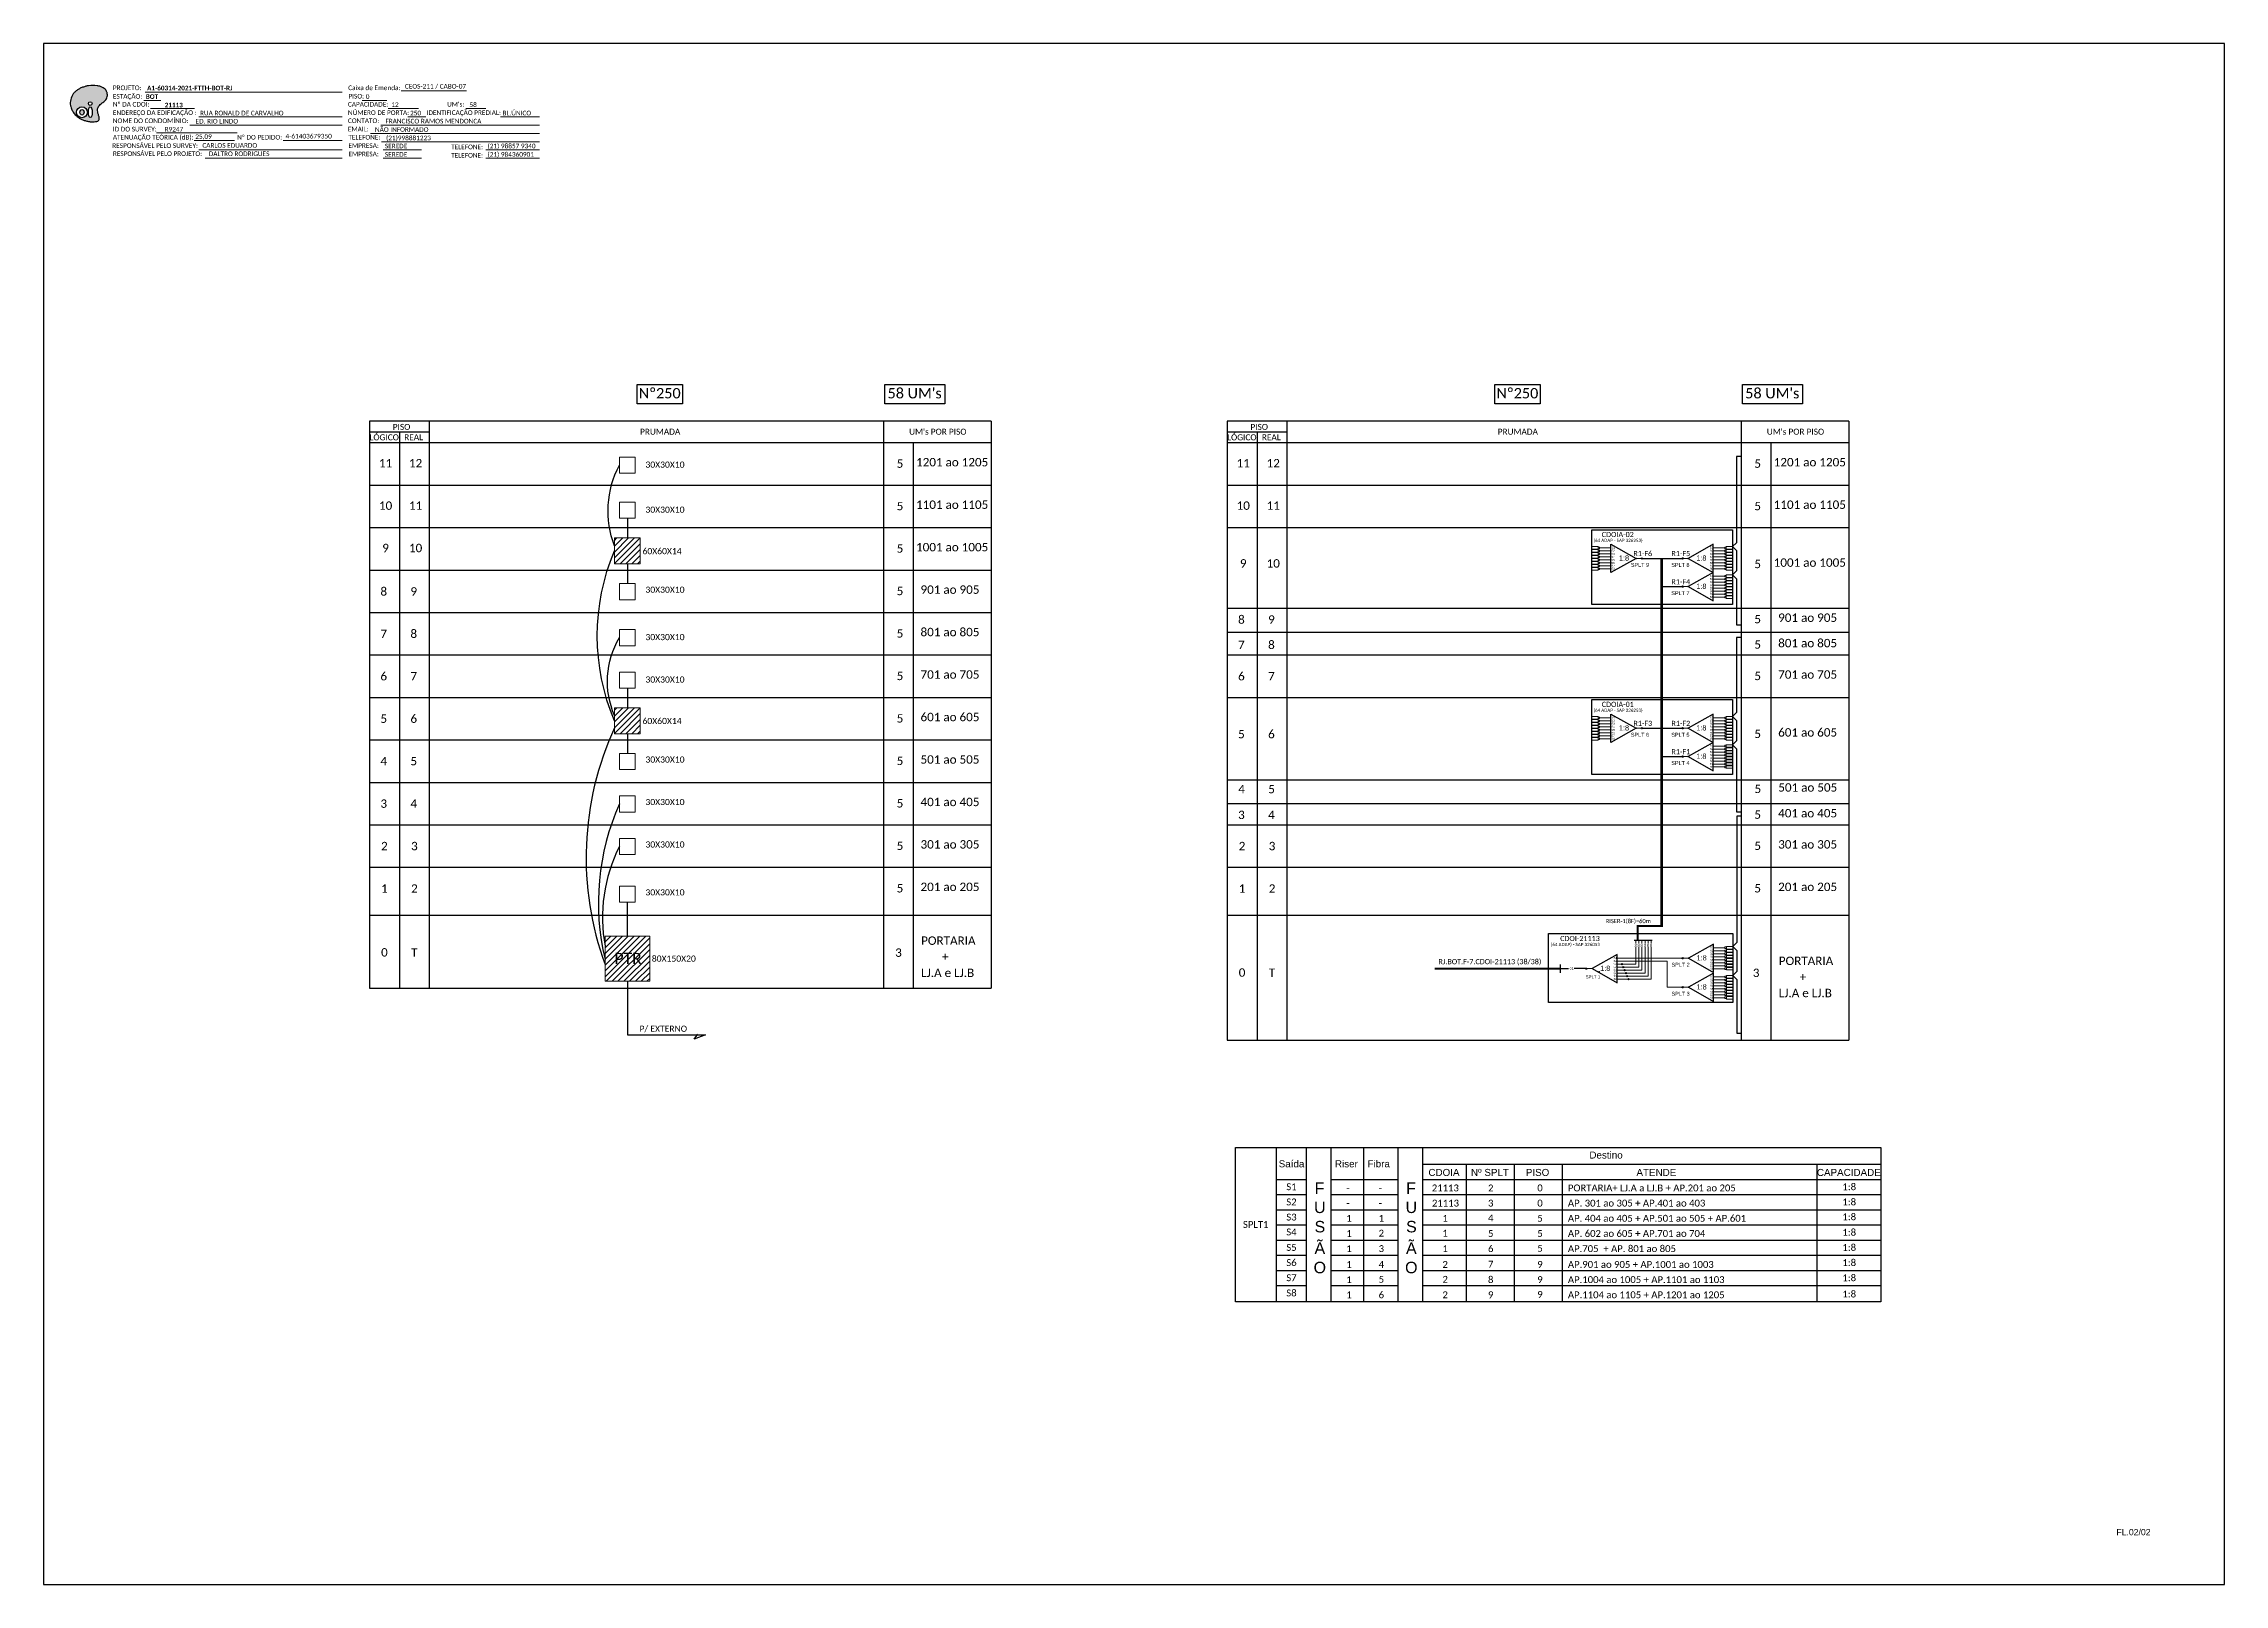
# Model space of a CAD drawing. Header units: metres. Extents: x -1286 to 1713, y -500 to 94.
# Drawn here: x -382 to 459, y -500 to 94 of the extents above; entities that cross this region are included whole.
import ezdxf
from ezdxf.enums import TextEntityAlignment as Align

# ---------------------------------------------------------------- set-up
doc = ezdxf.new("R2010")
doc.units = ezdxf.units.M
doc.styles.add('ARIAL', font='arial.ttf')
doc.styles.add('WMF-Calibri0', font='CALIBRI.TTF')
doc.styles.add('WMF-Calibri1', font='CALIBRIB.TTF')

# ---------------------------------------------------------------- blocks, each defined once
blk = doc.blocks.new('SPLITTER_')
blk.add_point((0, 0))
at = {"style": 'ARIAL', "flags": 4}
blk.add_attdef('SPLT', (0, -3.26), '', height=1.5, dxfattribs=at)
blk = doc.blocks.new('SPLT_1-8_SC-APC')
at = {"color": 1, "lineweight": 0}
blk.add_lwpolyline([(-17.04, -7.55), (-19.26, -7.55)], dxfattribs=at)
at = {"color": 1}
blk.add_lwpolyline([(-7.37, -2.1), (-17.04, -7.55), (-7.37, -13), (-7.37, -2.1)], dxfattribs=at)
at = {"color": 3, "lineweight": 0}
for points in [[(-2.99, -3.51), (-7.37, -3.51)], [(-7.37, -4.66), (-2.99, -4.66)], [(-7.37, -5.82), (-2.99, -5.82)], [(-7.37, -6.97), (-2.99, -6.97)], [(-7.37, -8.12), (-2.99, -8.12)], [(-2.41, -3.02), (-2.41, -4)], [(-2.41, -3.02), (0, -3.02)], [(-2.41, -4), (0, -4)], [(-2.41, -4.17), (-2.41, -5.16)], [(-2.41, -4.17), (0, -4.17)], [(-2.41, -5.16), (0, -5.16)], [(-2.41, -5.32), (-2.41, -6.31)], [(-2.41, -5.32), (0, -5.32)], [(-2.41, -6.31), (0, -6.31)], [(-2.41, -6.48), (-2.41, -7.46)], [(-2.41, -6.48), (0, -6.48)], [(-2.41, -7.46), (0, -7.46)], [(-2.41, -7.63), (-2.41, -8.62)], [(-2.41, -7.63), (0, -7.63)], [(-7.37, -9.28), (-2.99, -9.28)], [(-7.37, -10.43), (-2.99, -10.43)], [(-7.37, -11.58), (-2.99, -11.58)], [(-2.41, -8.62), (0, -8.62)], [(-2.41, -8.78), (-2.41, -9.77)], [(-2.41, -8.78), (0, -8.78)], [(-2.41, -9.77), (0, -9.77)], [(-2.41, -9.94), (-2.41, -10.92)], [(-2.41, -9.94), (0, -9.94)], [(-2.41, -10.92), (0, -10.92)], [(-2.41, -11.09), (-2.41, -12.08)], [(-2.41, -11.09), (0, -11.09)], [(-2.41, -12.08), (0, -12.08)]]:
    blk.add_lwpolyline(points, dxfattribs=at)
for points in [[(-2.99, -3.22), (-2.41, -3.22), (-2.41, -3.8), (-2.99, -3.8)], [(-2.99, -4.38), (-2.41, -4.38), (-2.41, -4.95), (-2.99, -4.95)], [(-2.99, -5.53), (-2.41, -5.53), (-2.41, -6.1), (-2.99, -6.1)], [(-2.99, -6.68), (-2.41, -6.68), (-2.41, -7.26), (-2.99, -7.26)], [(-2.99, -7.84), (-2.41, -7.84), (-2.41, -8.41), (-2.99, -8.41)], [(-2.99, -8.99), (-2.41, -8.99), (-2.41, -9.56), (-2.99, -9.56)], [(-2.99, -10.14), (-2.41, -10.14), (-2.41, -10.72), (-2.99, -10.72)], [(-2.99, -11.3), (-2.41, -11.3), (-2.41, -11.87), (-2.99, -11.87)]]:
    blk.add_lwpolyline(points, close=True, dxfattribs=at)
at = {"color": 1, "style": 'ARIAL'}
for s, height, p in [('1:8', 2, (-13.91, -8.4)), ('S1', 0.75, (-8.74, -3.78)), ('S2', 0.75, (-8.74, -4.97)), ('S3', 0.75, (-8.74, -6.18)), ('S4', 0.75, (-8.74, -7.36)), ('S5', 0.75, (-8.74, -8.57)), ('S6', 0.75, (-8.74, -9.69)), ('S7', 0.75, (-8.74, -10.78)), ('S8', 0.75, (-8.74, -11.9))]:
    blk.add_text(s, height=height, dxfattribs=at).set_placement(p)
blk = doc.blocks.new('OI')
h = blk.add_hatch(color=40)
edge = h.paths.add_edge_path()
edge.add_spline(control_points=[(4.35, -0.67), (3.92, -0.99), (3.26, -1.5), (2.81, -2.59), (2.9, -3.5), (3.06, -4.27), (3.31, -4.85), (3.37, -5.39), (3.4, -5.88), (3.2, -6.4), (2.54, -6.61), (1.65, -6.63), (0.55, -6.67), (-0.56, -6.42), (-1.61, -6.14), (-2.77, -5.61), (-3.92, -4.77), (-4.89, -3.7), (-5.34, -2.65), (-5.6, -1.94), (-5.85, -0.96), (-5.71, 0.47), (-5.1, 2.02), (-4.14, 3.02), (-3.3, 3.61), (-2.37, 4.16), (-1.36, 4.44), (-0.56, 4.7), (0.79, 4.85), (2.24, 4.97), (3.79, 4.57), (4.67, 4.21), (5.44, 3.65), (5.76, 2.99), (6.03, 2.21), (6.01, 1.46), (5.72, 0.64), (5.31, 0.08), (4.88, -0.38), (4.51, -0.55), (4.35, -0.67)], knot_values=[0, 0, 0, 0, 1.60434, 2.417191, 3.427595, 4.282808, 4.776746, 5.304182, 5.888771, 6.258406, 6.858137, 7.79129, 8.986195, 10.124242, 11.187857, 12.242908, 13.953784, 15.414161, 16.515391, 17.349188, 17.675853, 19.552021, 21.515531, 22.568638, 23.63245, 24.621084, 25.782718, 26.745347, 27.142653, 29.870543, 31.004649, 31.921532, 32.709589, 33.801391, 34.042471, 35.192333, 35.971461, 36.628871, 37.254359, 37.836911, 37.836911, 37.836911, 37.836911], degree=3, periodic=0)
h.paths.add_polyline_path([(1.13, -0.87, -1), (-0.04, -0.87, -1)], flags=16)
edge = h.paths.add_edge_path(flags=16)
edge.add_ellipse((0.56, -3.59), major_axis=(-0.02, 1.71), ratio=0.361305, start_angle=0, end_angle=360)
h.paths.add_polyline_path([(-0.36, -3.62, -1), (-3.8, -3.62, -1)], flags=16)
edge = h.paths.add_edge_path(flags=0)
edge.add_ellipse((-2.08, -3.62), major_axis=(0, 0.885), ratio=0.758294, start_angle=0, end_angle=360)
at = {"color": 40}
for centre, radius in [((-2.08, -3.62), 1.72), ((0.54, -0.87), 0.587)]:
    blk.add_circle(centre, radius, dxfattribs=at)
blk.add_ellipse((-2.08, -3.62), major_axis=(0, 0.885), ratio=0.758294, start_param=-3.141592653589792, end_param=3.141592653589792, dxfattribs=at)
blk.add_ellipse((0.56, -3.59), major_axis=(-0.02, 1.71), ratio=0.361305, dxfattribs=at)
at = {"color": 40, "start_tangent": (-0.800898, -0.598801), "end_tangent": (-0.800898, -0.598801)}
blk.add_spline([(4.35, -0.67), (3.2, -1.78), (2.9, -2.54), (2.92, -3.55), (3.12, -4.38), (3.28, -4.85), (3.37, -5.37), (3.35, -5.95), (3.2, -6.29), (2.66, -6.55), (1.73, -6.63), (0.54, -6.62), (-0.58, -6.41), (-1.6, -6.11), (-2.56, -5.67), (-3.95, -4.67), (-4.89, -3.56), (-5.37, -2.56), (-5.64, -1.78), (-5.72, -1.46), (-5.63, 0.42), (-4.84, 2.22), (-4.13, 2.99), (-3.27, 3.62), (-2.4, 4.09), (-1.3, 4.47), (-0.37, 4.72), (0.02, 4.77), (2.75, 4.8), (3.85, 4.53), (4.69, 4.16), (5.31, 3.68), (5.85, 2.73), (5.93, 2.5), (5.94, 1.35), (5.67, 0.62), (5.29, 0.08), (4.84, -0.36), (4.35, -0.67)], degree=3, dxfattribs=at)
blk = doc.blocks.new('SPLT_1-8_SC-APC_ESQ')
at = {"color": 3, "lineweight": 0}
for points in [[(2.41, -3.02), (0, -3.02)], [(2.41, -4), (0, -4)], [(2.41, -4.17), (0, -4.17)], [(2.41, -5.16), (0, -5.16)], [(2.41, -5.32), (0, -5.32)], [(2.41, -6.31), (0, -6.31)], [(2.41, -6.48), (0, -6.48)], [(2.41, -7.46), (0, -7.46)], [(2.41, -7.63), (0, -7.63)], [(2.41, -3.02), (2.41, -4)], [(2.41, -4.17), (2.41, -5.16)], [(2.41, -5.32), (2.41, -6.31)], [(2.41, -6.48), (2.41, -7.46)], [(2.41, -7.63), (2.41, -8.62)], [(2.99, -3.51), (7.37, -3.51)], [(7.37, -4.66), (2.99, -4.66)], [(7.37, -5.82), (2.99, -5.82)], [(7.37, -6.97), (2.99, -6.97)], [(7.37, -8.12), (2.99, -8.12)], [(2.41, -8.62), (0, -8.62)], [(2.41, -8.78), (0, -8.78)], [(2.41, -9.77), (0, -9.77)], [(2.41, -9.94), (0, -9.94)], [(2.41, -10.92), (0, -10.92)], [(2.41, -11.09), (0, -11.09)], [(2.41, -12.08), (0, -12.08)], [(2.41, -8.78), (2.41, -9.77)], [(2.41, -9.94), (2.41, -10.92)], [(2.41, -11.09), (2.41, -12.08)], [(7.37, -9.28), (2.99, -9.28)], [(7.37, -10.43), (2.99, -10.43)], [(7.37, -11.58), (2.99, -11.58)]]:
    blk.add_lwpolyline(points, dxfattribs=at)
for points in [[(2.99, -3.22), (2.41, -3.22), (2.41, -3.8), (2.99, -3.8)], [(2.99, -4.38), (2.41, -4.38), (2.41, -4.95), (2.99, -4.95)], [(2.99, -5.53), (2.41, -5.53), (2.41, -6.1), (2.99, -6.1)], [(2.99, -6.68), (2.41, -6.68), (2.41, -7.26), (2.99, -7.26)], [(2.99, -7.84), (2.41, -7.84), (2.41, -8.41), (2.99, -8.41)], [(2.99, -8.99), (2.41, -8.99), (2.41, -9.56), (2.99, -9.56)], [(2.99, -10.14), (2.41, -10.14), (2.41, -10.72), (2.99, -10.72)], [(2.99, -11.3), (2.41, -11.3), (2.41, -11.87), (2.99, -11.87)]]:
    blk.add_lwpolyline(points, close=True, dxfattribs=at)
at = {"color": 1}
blk.add_lwpolyline([(7.37, -2.1), (17.04, -7.55), (7.37, -13), (7.37, -2.1)], dxfattribs=at)
at = {"color": 1, "lineweight": 0}
blk.add_lwpolyline([(17.04, -7.55), (19.26, -7.55)], dxfattribs=at)
at = {"color": 1, "style": 'ARIAL'}
for s, height, p in [('S5', 0.75, (7.55, -8.57)), ('S3', 0.75, (7.55, -6.18)), ('S4', 0.75, (7.55, -7.36)), ('S2', 0.75, (7.56, -4.97)), ('S1', 0.75, (7.7, -3.78)), ('1:8', 2, (10.45, -8.4)), ('S6', 0.75, (7.55, -9.69)), ('S7', 0.75, (7.55, -10.78)), ('S8', 0.75, (7.55, -11.9))]:
    blk.add_text(s, height=height, dxfattribs=at).set_placement(p)

msp = doc.modelspace()

# ---------------------------------------------------------------- hatches: boundary and pattern name
h = msp.add_hatch()
h.set_pattern_fill('LINE', color=1, scale=0.5, angle=45)
h.set_pattern_definition([(45, (-5713.7511, 3171.1452), (-1.122532, 1.122532), [])])
h.paths.add_polyline_path([(-161.35, -106.4), (-151.45, -106.4), (-151.45, -96.36), (-161.35, -96.36)])
h = msp.add_hatch(color=3)
h.dxf.hatch_style = 1
edge = h.paths.add_edge_path()
edge.add_arc((234.82, -104.26), 0.256, 0, 360)
h = msp.add_hatch(color=3)
h.dxf.hatch_style = 1
edge = h.paths.add_edge_path()
edge.add_arc((250.53, -104.26), 0.256, 0, 360)
h = msp.add_hatch(color=3)
h.dxf.hatch_style = 1
edge = h.paths.add_edge_path()
edge.add_arc((250.53, -115.16), 0.256, 0, 360)
h = msp.add_hatch()
h.set_pattern_fill('LINE', color=1, scale=0.5, angle=45)
h.set_pattern_definition([(45, (-5713.7511, 3105.6577), (-1.122532, 1.122532), [])])
h.paths.add_polyline_path([(-161.35, -171.89), (-151.45, -171.89), (-151.45, -161.85), (-161.35, -161.85)])
h = msp.add_hatch(color=3)
h.dxf.hatch_style = 1
edge = h.paths.add_edge_path()
edge.add_arc((234.82, -169.75), 0.256, 0, 360)
h = msp.add_hatch(color=3)
h.dxf.hatch_style = 1
edge = h.paths.add_edge_path()
edge.add_arc((250.53, -169.75), 0.256, 0, 360)
h = msp.add_hatch(color=3)
h.dxf.hatch_style = 1
edge = h.paths.add_edge_path()
edge.add_arc((250.53, -180.65), 0.256, 0, 360)
h = msp.add_hatch()
h.set_pattern_fill('ANSI31', color=1, scale=12.675488, style=0)
h.set_pattern_definition([(45, (-940.2592, -754.0006), (-1.1203655, 1.1203655), [])])
h.paths.add_polyline_path([(-165, -267.31), (-147.8, -267.31), (-147.8, -249.87), (-165, -249.87)])
h.paths.add_polyline_path([(-162.46, -261.79), (-149.68, -261.79), (-149.68, -255.26), (-162.46, -255.26)], flags=24)
h = msp.add_hatch(color=3)
h.dxf.hatch_style = 1
edge = h.paths.add_edge_path()
edge.add_arc((227.18, -260.7), 0.242, 0, 360)
h = msp.add_hatch(color=3)
h.dxf.hatch_style = 1
edge = h.paths.add_edge_path()
edge.add_arc((250.6, -258.4), 0.256, 0, 360)
h = msp.add_hatch(color=3)
h.dxf.hatch_style = 1
edge = h.paths.add_edge_path()
edge.add_arc((213.41, -262.43), 0.205, 0, 360)
h = msp.add_hatch(color=3)
h.dxf.hatch_style = 1
edge = h.paths.add_edge_path()
edge.add_arc((227.68, -261.85), 0.242, 0, 360)
h = msp.add_hatch(color=3)
h.dxf.hatch_style = 1
edge = h.paths.add_edge_path()
edge.add_arc((228.18, -263.01), 0.242, 0, 360)
h = msp.add_hatch(color=3)
h.dxf.hatch_style = 1
edge = h.paths.add_edge_path()
edge.add_arc((228.68, -264.16), 0.242, 0, 360)
h = msp.add_hatch(color=3)
h.dxf.hatch_style = 1
edge = h.paths.add_edge_path()
edge.add_arc((229.18, -265.31), 0.242, 0, 360)
h = msp.add_hatch(color=3)
h.dxf.hatch_style = 1
edge = h.paths.add_edge_path()
edge.add_arc((229.68, -266.47), 0.242, 0, 360)
h = msp.add_hatch(color=3)
h.dxf.hatch_style = 1
edge = h.paths.add_edge_path()
edge.add_arc((250.6, -269.59), 0.256, 0, 360)

# ---------------------------------------------------------------- linework, layer by layer
at = {"color": 5, "lineweight": 0}
for p, q in [((232.5, -251.48), (232.5, -252.77)), ((233.66, -251.48), (233.66, -252.76)), ((234.81, -251.48), (234.81, -252.76)), ((236.09, -251.48), (236.09, -252.77)), ((237.25, -251.48), (237.25, -252.76)), ((238.4, -251.48), (238.4, -252.76)), ((227.42, -260.7), (232.5, -260.7)), ((232.5, -260.7), (232.5, -254.2)), ((233.66, -261.85), (233.66, -254.19)), ((234.81, -263.01), (234.81, -254.19)), ((236.09, -264.16), (236.09, -254.2)), ((237.25, -265.31), (237.25, -254.19)), ((238.4, -266.47), (238.4, -254.19)), ((227.92, -261.85), (233.66, -261.85)), ((228.42, -263.01), (234.81, -263.01)), ((228.92, -264.16), (236.09, -264.16)), ((229.42, -265.31), (237.25, -265.31)), ((229.92, -266.47), (238.4, -266.47))]:
    msp.add_line(p, q, dxfattribs=at)
at = {"color": 7}
for p, q in [((78.1, -331.33), (327.02, -331.33)), ((78.1, -390.89), (78.1, -331.33)), ((93.81, -331.33), (93.81, -390.89)), ((105.43, -331.33), (105.43, -390.89)), ((114.97, -390.89), (114.97, -331.33)), ((127.43, -331.33), (127.43, -390.89)), ((140.71, -331.33), (140.71, -390.89)), ((150.26, -331.33), (150.26, -390.89)), ((327.02, -331.33), (327.02, -390.89)), ((93.81, -343.68), (105.43, -343.68)), ((114.97, -343.68), (140.71, -343.68)), ((150.26, -337.83), (327.02, -337.83)), ((150.26, -343.68), (327.02, -343.68)), ((167.07, -337.83), (167.07, -390.89)), ((185.6, -337.83), (185.6, -390.89)), ((204.09, -337.83), (204.09, -390.89)), ((302.27, -337.83), (302.27, -390.89)), ((93.81, -349.53), (105.43, -349.53)), ((114.97, -349.53), (140.71, -349.53)), ((150.26, -349.53), (327.02, -349.53)), ((93.81, -355.37), (105.43, -355.37)), ((93.81, -361.22), (105.43, -361.22)), ((114.97, -355.37), (140.71, -355.37)), ((114.97, -361.22), (140.71, -361.22)), ((150.26, -355.37), (327.02, -355.37)), ((150.26, -361.22), (327.02, -361.22)), ((93.81, -367.07), (105.43, -367.07)), ((114.97, -367.07), (140.71, -367.07)), ((150.26, -367.07), (327.02, -367.07)), ((93.81, -372.92), (105.43, -372.92)), ((114.97, -372.92), (140.71, -372.92)), ((150.26, -372.92), (327.02, -372.92)), ((93.81, -378.77), (105.43, -378.77)), ((93.81, -384.62), (105.43, -384.62)), ((114.97, -378.77), (140.71, -378.77)), ((114.97, -384.62), (140.71, -384.62)), ((150.26, -378.77), (327.02, -378.77)), ((150.26, -384.62), (327.02, -384.62)), ((327.02, -390.89), (78.1, -390.89))]:
    msp.add_line(p, q, dxfattribs=at)
msp.add_lwpolyline([(-381.52, -499.81), (459.48, -499.81), (459.48, 94.19), (-381.52, 94.19)], close=True)
at = {"color": 7, "lineweight": 0}
for points in [[(-243.6, 76.01), (-218.47, 76.01)], [(-342.93, 72.24), (-336.38, 72.24)], [(-342.41, 75.52), (-266.44, 75.52)], [(-340.26, 69.17), (-323.29, 69.17)], [(-258.64, 72.28), (-249.16, 72.28)], [(-248.59, 69.17), (-236.98, 69.17)], [(-218.65, 69.17), (-210.99, 69.17)], [(-337.95, 59.75), (-306.9, 59.75)], [(-325.11, 62.82), (-266.44, 62.82)], [(-321.7, 65.93), (-266.44, 65.93)], [(-255.52, 59.58), (-190.25, 59.58)], [(-251.48, 62.82), (-190.25, 62.82)], [(-241.01, 65.93), (-234.06, 65.93)], [(-205.31, 65.93), (-190.28, 65.93)], [(-323.41, 56.79), (-307.9, 56.79)], [(-321.7, 53.23), (-266.44, 53.23)], [(-289.18, 56.79), (-266.41, 56.79)], [(-251.23, 56.34), (-190.25, 56.34)], [(-250.62, 53.23), (-235.82, 53.23)], [(-211.02, 53.23), (-190.25, 53.23)], [(-319.21, 49.99), (-266.44, 49.99)], [(-250.62, 49.99), (-235.82, 49.99)], [(-211.02, 49.99), (-190.25, 49.99)], [(250.6, -258.4), (226.18, -258.39), (225.3, -258.39)], [(250.6, -269.59), (244.55, -269.59), (244.53, -259.55), (225.3, -259.55)], [(225.3, -260.7), (227.18, -260.7)], [(225.3, -261.85), (227.68, -261.85)], [(225.3, -263.01), (228.18, -263.01)], [(225.3, -264.16), (228.68, -264.16)], [(225.3, -265.31), (229.18, -265.31)], [(225.3, -266.47), (229.68, -266.47)]]:
    msp.add_lwpolyline(points, dxfattribs=at)
at = {"color": 7}
for points in [[(-152.67, -37.17), (-135.19, -37.17), (-135.19, -44.64), (-152.67, -44.64)], [(-57.14, -37.16), (-33.91, -37.16), (-33.91, -44.66), (-57.14, -44.66)], [(178.08, -37.17), (195.56, -37.17), (195.56, -44.64), (178.08, -44.64)], [(273.62, -37.16), (296.84, -37.16), (296.84, -44.66), (273.62, -44.66)]]:
    msp.add_lwpolyline(points, close=True, dxfattribs=at)
at = {"color": 0}
for points in [[(-16.04, -51.41), (-255.89, -51.41)], [(-255.89, -55.52), (-232.74, -55.52)], [(314.71, -51.41), (74.86, -51.41)], [(74.86, -55.52), (98.01, -55.52)], [(-255.89, -59.63), (-16.04, -59.63)], [(74.86, -59.63), (314.71, -59.63)]]:
    msp.add_lwpolyline(points, dxfattribs=at)
for points in [[(-255.89, -51.41), (-255.89, -59.63)], [(-244.32, -55.52), (-244.32, -59.63)], [(-232.74, -59.63), (-232.74, -51.41)], [(-57.63, -51.41), (-57.63, -59.63)], [(-16.04, -51.41), (-16.04, -59.63)], [(74.86, -51.41), (74.86, -59.63)], [(86.44, -55.52), (86.44, -59.63)], [(98.01, -59.63), (98.01, -51.41)], [(273.12, -51.41), (273.12, -59.63)], [(314.71, -51.41), (314.71, -59.63)], [(-255.89, -59.63), (-255.89, -269.91)], [(-255.89, -59.63), (-16.04, -59.63)], [(-255.89, -59.63), (-16.04, -59.63)], [(-244.32, -59.63), (-244.32, -269.91)], [(-232.74, -269.91), (-232.74, -59.63)], [(-57.63, -59.63), (-57.63, -269.91)], [(-46.06, -269.91), (-46.06, -59.63)], [(-16.04, -59.63), (-16.04, -269.91)], [(74.86, -59.63), (74.86, -290)], [(74.86, -59.63), (314.71, -59.63)], [(74.86, -59.63), (314.71, -59.63)], [(86.44, -59.63), (86.44, -290)], [(98.01, -290), (98.01, -59.63)], [(273.12, -59.63), (273.12, -290)], [(284.69, -290), (284.69, -59.63)], [(314.71, -59.63), (314.71, -290)], [(-255.89, -76.01), (-16.04, -76.01)], [(-255.89, -76.01), (-16.04, -76.01)], [(74.86, -76.01), (314.71, -76.01)], [(74.86, -76.01), (314.71, -76.01)], [(-255.89, -92.38), (-16.04, -92.38)], [(74.86, -92.38), (314.71, -92.38)], [(-255.89, -108.75), (-16.04, -108.75)], [(-255.89, -125.12), (-16.04, -125.12)], [(74.86, -123.4), (314.71, -123.4)], [(74.86, -132.74), (314.71, -132.74)], [(-255.89, -141.49), (-16.04, -141.49)], [(74.86, -141.49), (314.71, -141.49)], [(-255.89, -157.87), (-16.04, -157.87)], [(74.86, -157.87), (314.71, -157.87)], [(-255.89, -174.24), (-16.04, -174.24)], [(-255.89, -190.61), (-16.04, -190.61)], [(74.92, -189.59), (314.76, -189.59)], [(74.86, -198.82), (314.71, -198.82)], [(-255.89, -206.98), (-16.04, -206.98)], [(74.86, -206.98), (314.71, -206.98)], [(-255.89, -223.35), (-16.04, -223.35)], [(74.86, -223.35), (314.71, -223.35)], [(-255.89, -241.81), (-16.04, -241.81)], [(74.86, -241.81), (314.71, -241.81)], [(-255.89, -269.91), (-16.04, -269.91)], [(74.86, -290), (314.71, -290)]]:
    msp.add_lwpolyline(points)
at = {"lineweight": 0}
for points in [[(-153.34, -65.22), (-159.47, -65.22), (-159.47, -71.43), (-153.34, -71.43)], [(-153.34, -82.58), (-159.47, -82.58), (-159.47, -88.8), (-153.34, -88.8)], [(-153.34, -113.96), (-159.47, -113.96), (-159.47, -120.18), (-153.34, -120.18)], [(-153.34, -131.7), (-159.47, -131.7), (-159.47, -137.91), (-153.34, -137.91)], [(-153.34, -148.07), (-159.47, -148.07), (-159.47, -154.28), (-153.34, -154.28)], [(-153.34, -179.45), (-159.47, -179.45), (-159.47, -185.67), (-153.34, -185.67)], [(-153.34, -195.82), (-159.47, -195.82), (-159.47, -202.04), (-153.34, -202.04)], [(-153.34, -212.2), (-159.47, -212.2), (-159.47, -218.41), (-153.34, -218.41)], [(-153.34, -230.65), (-159.47, -230.65), (-159.47, -236.86), (-153.34, -236.86)]]:
    msp.add_lwpolyline(points, close=True, dxfattribs=at)
at = {"color": 3}
for points in [[(272.99, -64.98), (271.34, -64.98), (271.33, -98.23), (269.76, -99.73), (271.33, -101.24), (271.33, -109.12), (269.76, -110.63), (271.33, -112.14), (271.33, -129.84), (272.98, -129.84)], [(-156.4, -88.71), (-156.4, -96.27)], [(-156.4, -106.4), (-156.4, -113.96)], [(272.99, -134.78), (271.34, -134.78), (271.33, -163.71), (269.76, -165.22), (271.33, -166.73), (271.33, -174.61), (269.76, -176.12), (271.33, -177.63), (271.33, -201.91), (272.98, -201.92)], [(-156.4, -154.2), (-156.4, -161.76)], [(-156.4, -171.89), (-156.4, -179.45)], [(273.09, -203.62), (271.44, -203.62), (271.43, -252.37), (269.86, -253.87), (271.43, -255.38), (271.43, -256.27), (271.43, -259.28), (271.43, -263.56), (269.86, -265.06), (271.43, -266.57), (271.43, -287.33), (273.08, -287.33)], [(-156.4, -249.87), (-156.4, -236.86)], [(203.43, -262.43), (206.52, -262.43)], [(213.41, -262.43), (208.67, -262.43)]]:
    msp.add_lwpolyline(points, dxfattribs=at)
for points in [[(-161.35, -99.44, -0.216775), (-159.47, -68.33, 2.900776)], [(-161.35, -166.87, -0.203018), (-161.35, -101.38, 4.271686)], [(-161.35, -164.86, -0.240065), (-159.47, -134.81, 1.445496)], [(-161.35, -169.55, 0.197944), (-165, -260.77, 0.666814)], [(-159.47, -198.93, 0.165386), (-165, -258.85, 0.666814)], [(-159.47, -215.3, 0.162945), (-165, -253.82, 0.666814)]]:
    msp.add_lwpolyline(points, format="xyb", dxfattribs=at)
at = {"color": 1, "lineweight": 0}
for points in [[(-151.45, -96.36), (-161.35, -96.36), (-161.35, -106.4), (-151.45, -106.4)], [(-151.45, -161.85), (-161.35, -161.85), (-161.35, -171.89), (-151.45, -171.89)], [(-165, -249.87), (-147.8, -249.87), (-147.8, -267.31), (-165, -267.31)]]:
    msp.add_lwpolyline(points, close=True, dxfattribs=at)
at = {"color": 1}
for points in [[(215.56, -93.21), (269.79, -93.21), (269.79, -122.03), (215.56, -122.03)], [(215.56, -158.7), (269.79, -158.7), (269.79, -187.52), (215.56, -187.52)], [(198.8, -248.89), (269.86, -248.93), (269.86, -275.51), (198.8, -275.46)]]:
    msp.add_lwpolyline(points, close=True, dxfattribs=at)
at = {"color": 5}
msp.add_lwpolyline([(233.23, -251.48, 0.8, 0.8, 0), (233.23, -246.01, 0.8, 0.8, 0), (242.48, -246.01, 1, 1, 0), (242.48, -104.26, 1, 1, 0)], format="xyseb", dxfattribs=at)
for points in [[(234.82, -104.26), (250.5, -104.26)], [(242.66, -115.16), (250.5, -115.16)], [(234.82, -169.75), (250.5, -169.75)], [(242.66, -180.65), (250.5, -180.65)], [(231.88, -251.48), (238.87, -251.48)]]:
    msp.add_lwpolyline(points, dxfattribs=at)
at = {"color": 1}
for points in [[(225.3, -256.98), (215.63, -262.43), (225.3, -267.88), (225.3, -256.98)], [(-156.4, -267.31), (-156.4, -287.96), (-126.26, -287.96)], [(203.43, -264.06), (203.43, -260.8)], [(-130.67, -289.55), (-129.27, -287.72)], [(-126.26, -287.96), (-130.67, -289.55)]]:
    msp.add_lwpolyline(points, dxfattribs=at)
at = {"color": 1, "const_width": 0.8}
msp.add_lwpolyline([(154.97, -262.43), (203.43, -262.43)], dxfattribs=at)
at = {"color": 1, "lineweight": 0}
msp.add_lwpolyline([(215.63, -262.43), (213.41, -262.43)], dxfattribs=at)
at = {"color": 3}
for centre, radius in [((234.82, -104.26), 0.256), ((250.53, -104.26), 0.256), ((250.53, -115.16), 0.256), ((234.82, -169.75), 0.256), ((250.53, -169.75), 0.256), ((250.53, -180.65), 0.256), ((227.18, -260.7), 0.242), ((250.6, -258.4), 0.256), ((213.41, -262.43), 0.205), ((213.41, -262.43), 0.205), ((227.68, -261.85), 0.242), ((228.18, -263.01), 0.242), ((228.68, -264.16), 0.242), ((229.18, -265.31), 0.242), ((229.68, -266.47), 0.242), ((250.6, -269.59), 0.256)]:
    msp.add_circle(centre, radius, dxfattribs=at)
for p in [(232.58, -104.25), (252.73, -104.25), (252.73, -115.15), (232.58, -169.74), (252.73, -169.74), (252.73, -180.64)]:
    msp.add_point(p)

# ---------------------------------------------------------------- block references
at = {"color": 7, "xscale": 1.213923925163967, "yscale": 1.213923925163967, "zscale": 1.213923925163967, "rotation": 0.1532896023949059}
msp.add_blockref('OI', (-364.21, 72.14), dxfattribs=at)
for p in [(215.56, -96.72), (215.56, -162.2)]:
    msp.add_blockref('SPLT_1-8_SC-APC_ESQ', p)
at = {"color": 3}
for p in [(269.76, -96.72), (269.76, -107.61), (269.76, -162.2), (269.76, -173.1), (269.86, -250.86), (269.86, -262.05)]:
    msp.add_blockref('SPLT_1-8_SC-APC', p, dxfattribs=at)
ref = msp.add_blockref('SPLITTER_', (252.82, -258.4), dxfattribs=dict(xscale=-1))
ref.add_attrib('SPLT', 'SPLT 2', (246.29, -261.66), dxfattribs={"height": 1.5, "style": 'ARIAL'})
ref = msp.add_blockref('SPLITTER_', (218.4, -263.6), dxfattribs=dict(xscale=-0.8000000000001819, yscale=0.8000000000001819, zscale=0.8))
ref.add_attrib('SPLT', 'SPLT 1', (213.18, -266.21), dxfattribs={"height": 1.2, "style": 'ARIAL'})
ref = msp.add_blockref('SPLITTER_', (252.82, -269.59), dxfattribs=dict(xscale=-1))
ref.add_attrib('SPLT', 'SPLT 3', (246.29, -272.85), dxfattribs={"height": 1.5, "style": 'ARIAL'})

# ---------------------------------------------------------------- texts
at = {"color": 7, "lineweight": 0, "style": 'WMF-Calibri0'}
for s, height, p in [('PROJETO:', 1.793, (-354.81, 76.26)), ('Caixa de Emenda:', 1.7927, (-264.06, 76.26)), ('ESTAÇÃO:', 1.793, (-354.81, 72.98)), ('Nº DA CDOI:', 1.7927, (-354.81, 69.91)), ('ENDEREÇO DA EDIFICAÇÃO :', 1.7927, (-354.81, 66.68)), ('CAPACIDADE:', 1.7927, (-264.16, 69.91)), ('NÚMERO DE PORTA:', 1.7927, (-264.16, 66.68)), ('PISO:', 1.793, (-263.98, 73.03)), ('IDENTIFICAÇÃO PREDIAL:', 1.7927, (-233.79, 66.68)), ("UM's:", 1.793, (-225.92, 69.91)), ('ATENUAÇÃO TEÓRICA (dB):', 1.7927, (-354.81, 57.21)), ('NOME DO CONDOMÍNIO:', 1.7927, (-354.81, 63.56)), ('ID DO SURVEY:', 1.7927, (-354.81, 60.33)), ('Nº DO PEDIDO:', 1.7927, (-306.89, 57.21)), ('CONTATO:', 1.793, (-264.16, 63.56)), ('EMAIL:', 1.793, (-264.16, 60.33)), ('TELEFONE:', 1.793, (-263.98, 57.21)), ('RESPONSÁVEL PELO SURVEY:', 1.7927, (-355.05, 53.98)), ('RESPONSÁVEL PELO PROJETO:', 1.7927, (-354.81, 50.87)), ('EMPRESA:', 1.793, (-263.98, 53.98)), ('EMPRESA:', 1.793, (-263.98, 50.74)), ('TELEFONE:', 1.793, (-224.38, 53.47)), ('TELEFONE:', 1.793, (-224.38, 50.24))]:
    msp.add_text(s, height=height, dxfattribs=at).set_placement(p)
at = {"color": 7}
for s, height, style, p in [('A1-60314-2021-FTTH-BOT-RJ', 1.7927, 'WMF-Calibri1', (-341.62, 76.17)), ('CEOS-211 / CABO-07', 1.7927, 'WMF-Calibri0', (-242.2, 76.85)), ('BOT', 1.793, 'WMF-Calibri1', (-342.13, 72.89)), ('RUA RONALD DE CARVALHO', 1.7927, 'WMF-Calibri0', (-321.19, 66.52)), ('0', 1.79, 'WMF-Calibri0', (-257.29, 72.88)), ('12', 1.793, 'WMF-Calibri0', (-247.42, 69.79)), ('250', 1.793, 'WMF-Calibri0', (-240.2, 66.53)), ('58', 1.793, 'WMF-Calibri0', (-217.3, 69.77)), ('BL.ÚNICO', 1.793, 'WMF-Calibri0', (-204.55, 66.53)), ('R9247', 1.793, 'WMF-Calibri0', (-334.85, 60.28)), ('25,09', 1.793, 'WMF-Calibri0', (-323.03, 57.45)), ('ED. RIO LINDO', 1.7927, 'WMF-Calibri0', (-322.91, 63.39)), ('4-61403679350', 1.7927, 'WMF-Calibri0', (-288.23, 57.62)), ('NÃO INFORMADO', 1.7927, 'WMF-Calibri0', (-253.74, 60.18)), ('FRANCISCO RAMOS MENDONCA', 1.7927, 'WMF-Calibri0', (-249.7, 63.42)), ('(21)998881223', 1.7927, 'WMF-Calibri0', (-249.45, 56.94)), ('CARLOS EDUARDO', 1.7927, 'WMF-Calibri0', (-320.3, 54.07)), ('DALTRO RODRIGUES', 1.7927, 'WMF-Calibri0', (-317.81, 50.83)), ('SEREDE', 1.793, 'WMF-Calibri0', (-249.92, 53.83)), ('SEREDE', 1.793, 'WMF-Calibri0', (-249.92, 50.59)), ('(21) 98857 9340', 1.7927, 'WMF-Calibri0', (-210.32, 53.83)), ('(21) 984360901', 1.7927, 'WMF-Calibri0', (-210.32, 50.59)), ('30X30X10', 2.373, 'WMF-Calibri0', (-149.43, -69.3)), ('1201 ao 1205', 3.24, 'WMF-Calibri0', (-45.07, -68.79)), ('1201 ao 1205', 3.24, 'WMF-Calibri0', (285.68, -68.79)), ('1101 ao 1105', 3.24, 'WMF-Calibri0', (-45.07, -85.17)), ('1101 ao 1105', 3.24, 'WMF-Calibri0', (285.68, -85.17)), ('30X30X10', 2.373, 'WMF-Calibri0', (-149.43, -86.66)), ('60X60X14', 2.373, 'WMF-Calibri0', (-150.56, -102.65)), ('1001 ao 1005', 3.24, 'WMF-Calibri0', (-45.07, -101.54)), ('SPLT 9', 1.5, 'ARIAL', (230.61, -107.52)), ('SPLT 8', 1.5, 'ARIAL', (246.2, -107.52)), ('1001 ao 1005', 3.24, 'WMF-Calibri0', (285.68, -107.49)), ('30X30X10', 2.373, 'WMF-Calibri0', (-149.43, -117.51)), ('901 ao 905', 3.24, 'WMF-Calibri0', (-43.35, -117.91)), ('SPLT 7', 1.5, 'ARIAL', (246.2, -118.41)), ('901 ao 905', 3.24, 'WMF-Calibri0', (287.4, -128.74)), ('30X30X10', 2.373, 'WMF-Calibri0', (-149.43, -135.78)), ('801 ao 805', 3.24, 'WMF-Calibri0', (-43.35, -134.28)), ('801 ao 805', 3.24, 'WMF-Calibri0', (287.4, -138.54)), ('30X30X10', 2.373, 'WMF-Calibri0', (-149.43, -152.15)), ('701 ao 705', 3.24, 'WMF-Calibri0', (-43.35, -150.65)), ('701 ao 705', 3.24, 'WMF-Calibri0', (287.4, -150.65)), ('60X60X14', 2.373, 'WMF-Calibri0', (-150.56, -168.13)), ('601 ao 605', 3.24, 'WMF-Calibri0', (-43.35, -167.03)), ('SPLT 6', 1.5, 'ARIAL', (230.61, -173)), ('SPLT 5', 1.5, 'ARIAL', (246.2, -173)), ('601 ao 605', 3.24, 'WMF-Calibri0', (287.4, -172.97)), ('30X30X10', 2.373, 'WMF-Calibri0', (-149.43, -183)), ('501 ao 505', 3.24, 'WMF-Calibri0', (-43.35, -183.4)), ('SPLT 4', 1.5, 'ARIAL', (246.2, -183.9)), ('501 ao 505', 3.24, 'WMF-Calibri0', (287.45, -194.19)), ('30X30X10', 2.373, 'WMF-Calibri0', (-149.43, -199.37)), ('401 ao 405', 3.24, 'WMF-Calibri0', (-43.35, -199.77)), ('401 ao 405', 3.24, 'WMF-Calibri0', (287.4, -204.12)), ('30X30X10', 2.373, 'WMF-Calibri0', (-149.43, -215.74)), ('301 ao 305', 3.24, 'WMF-Calibri0', (-43.35, -216.14)), ('301 ao 305', 3.24, 'WMF-Calibri0', (287.4, -216.14)), ('30X30X10', 2.373, 'WMF-Calibri0', (-149.43, -234.2)), ('201 ao 205', 3.24, 'WMF-Calibri0', (-43.35, -232.51)), ('201 ao 205', 3.24, 'WMF-Calibri0', (287.4, -232.51)), ('PORTARIA', 3.24, 'WMF-Calibri0', (-43.13, -253.24)), ('PTR', 4.351, 'WMF-Calibri0', (-161.37, -260.68)), ('80X150X20', 2.373, 'WMF-Calibri0', (-146.96, -259.74)), ('+', 3.24, 'WMF-Calibri0', (-35.07, -259.44)), ('PORTARIA', 3.24, 'WMF-Calibri0', (287.63, -261.03)), ('LJ.A e LJ.B', 3.24, 'WMF-Calibri0', (-43.13, -265.65)), ('+', 3.24, 'WMF-Calibri0', (295.68, -267.23)), ('LJ.A e LJ.B', 3.24, 'WMF-Calibri0', (287.63, -273.44)), ('-', 2.64, 'WMF-Calibri0', (120.86, -348.29)), ('-', 2.64, 'WMF-Calibri0', (120.86, -354.14)), ('-', 2.64, 'WMF-Calibri0', (133.32, -348.29)), ('-', 2.64, 'WMF-Calibri0', (133.32, -354.14)), ('21113', 2.642, 'WMF-Calibri0', (153.83, -348.29)), ('21113', 2.642, 'WMF-Calibri0', (153.9, -354.14)), ('2', 2.64, 'WMF-Calibri0', (175.51, -348.29)), ('3', 2.64, 'WMF-Calibri0', (175.51, -354.14)), ('0', 2.64, 'WMF-Calibri0', (194.51, -348.29)), ('0', 2.64, 'WMF-Calibri0', (194.51, -354.14)), ('AP. 301 ao 305 + AP.401 ao 403', 2.642, 'WMF-Calibri0', (206.31, -354.14)), ('PORTARIA+ LJ.A a LJ.B + AP.201 ao 205', 2.642, 'WMF-Calibri0', (206.31, -348.29)), ('1', 2.64, 'WMF-Calibri0', (120.86, -359.99)), ('1', 2.64, 'WMF-Calibri0', (133.32, -359.99)), ('1', 2.64, 'WMF-Calibri0', (157.94, -359.99)), ('4', 2.64, 'WMF-Calibri0', (175.51, -359.88)), ('5', 2.64, 'WMF-Calibri0', (194.51, -359.99)), ('AP. 404 ao 405 + AP.501 ao 505 + AP.601', 2.642, 'WMF-Calibri0', (206.31, -359.99)), ('1', 2.64, 'WMF-Calibri0', (120.86, -365.84)), ('1', 2.64, 'WMF-Calibri0', (120.86, -371.69)), ('2', 2.64, 'WMF-Calibri0', (133.32, -365.72)), ('3', 2.64, 'WMF-Calibri0', (133.32, -371.69)), ('1', 2.64, 'WMF-Calibri0', (157.94, -365.72)), ('1', 2.64, 'WMF-Calibri0', (157.94, -371.69)), ('5', 2.64, 'WMF-Calibri0', (175.51, -365.84)), ('6', 2.64, 'WMF-Calibri0', (175.51, -371.69)), ('5', 2.64, 'WMF-Calibri0', (194.51, -365.84)), ('5', 2.64, 'WMF-Calibri0', (194.51, -371.57)), ('AP. 602 ao 605 + AP.701 ao 704', 2.642, 'WMF-Calibri0', (206.31, -365.84)), ('AP.705  + AP. 801 ao 805', 2.642, 'WMF-Calibri0', (206.31, -371.69)), ('1', 2.64, 'WMF-Calibri0', (120.86, -377.79)), ('4', 2.64, 'WMF-Calibri0', (133.32, -377.79)), ('2', 2.64, 'WMF-Calibri0', (157.94, -377.79)), ('7', 2.64, 'WMF-Calibri0', (175.51, -377.68)), ('9', 2.64, 'WMF-Calibri0', (194.51, -377.79)), ('AP.901 ao 905 + AP.1001 ao 1003', 2.642, 'WMF-Calibri0', (206.31, -377.79)), ('1', 2.64, 'WMF-Calibri0', (120.86, -383.64)), ('1', 2.64, 'WMF-Calibri0', (120.86, -389.49)), ('5', 2.64, 'WMF-Calibri0', (133.32, -383.52)), ('6', 2.64, 'WMF-Calibri0', (133.32, -389.49)), ('2', 2.64, 'WMF-Calibri0', (157.94, -383.52)), ('2', 2.64, 'WMF-Calibri0', (157.94, -389.49)), ('8', 2.64, 'WMF-Calibri0', (175.51, -383.64)), ('9', 2.64, 'WMF-Calibri0', (175.51, -389.49)), ('9', 2.64, 'WMF-Calibri0', (194.51, -383.64)), ('9', 2.64, 'WMF-Calibri0', (194.51, -389.37)), ('AP.1004 ao 1005 + AP.1101 ao 1103', 2.642, 'WMF-Calibri0', (206.31, -383.64)), ('AP.1104 ao 1105 + AP.1201 ao 1205', 2.642, 'WMF-Calibri0', (206.31, -389.49))]:
    msp.add_text(s, height=height, dxfattribs=dict(at, style=style)).set_placement(p)
at = {"color": 7, "style": 'WMF-Calibri1'}
msp.add_text('21113', height=1.793, dxfattribs=at).set_placement((-331.33, 69.6), align=Align.CENTER)
at = {"color": 0, "style": 'WMF-Calibri0'}
for s, height, p in [('Nº250', 4, (-151.99, -42.58)), ("58 UM's", 4, (-56.05, -42.58)), ('Nº250', 4, (178.76, -42.58)), ("58 UM's", 4, (274.7, -42.58)), ('  LÓGICO', 2.3, (-257.47, -58.74)), ('     PISO', 2.3, (-250.93, -54.71)), ('    REAL', 2.3, (-245.71, -58.69)), ('PRUMADA', 2.3, (-151.51, -56.57)), ("UM's POR PISO", 2.3, (-47.75, -56.57)), ('  LÓGICO', 2.3, (73.28, -58.74)), ('     PISO', 2.3, (79.82, -54.71)), ('    REAL', 2.3, (85.04, -58.69)), ('PRUMADA', 2.3, (179.24, -56.57)), ("UM's POR PISO", 2.3, (283.01, -56.57))]:
    msp.add_text(s, height=height, dxfattribs=at).set_placement(p)
at = {"color": 7}
for s, height, style, p in [('11', 3.24, 'WMF-Calibri0', (-249.64, -67.54)), ('12', 3.24, 'WMF-Calibri0', (-238.07, -67.54)), ('11', 3.24, 'WMF-Calibri0', (81.11, -67.54)), ('12', 3.24, 'WMF-Calibri0', (92.68, -67.54)), ('10', 3.24, 'WMF-Calibri0', (-249.64, -83.91)), ('11', 3.24, 'WMF-Calibri0', (-238.07, -83.91)), ('10', 3.24, 'WMF-Calibri0', (81.11, -83.91)), ('11', 3.24, 'WMF-Calibri0', (92.68, -83.91)), ('9', 3.24, 'WMF-Calibri0', (-249.64, -100.25)), ('10', 3.24, 'WMF-Calibri0', (-238.07, -100.25)), ('10', 3.24, 'WMF-Calibri0', (92.68, -106.2)), ('P/ EXTERNO', 2.373, 'WMF-Calibri0', (-142.54, -285.59)), ('Saída', 2.712, 'ARIAL', (99.73, -337.66)), ('Riser', 2.712, 'ARIAL', (120.89, -337.66)), ('Fibra', 2.712, 'ARIAL', (133.35, -337.66)), ('Destino', 2.712, 'ARIAL', (221.02, -334.28)), ('CDOIA', 2.712, 'ARIAL', (158.52, -340.99)), ('Nº SPLT', 2.712, 'ARIAL', (176.25, -340.99)), ('PISO', 2.712, 'ARIAL', (194.61, -340.99)), ('ATENDE', 2.712, 'ARIAL', (240.43, -340.99)), ('CAPACIDADE', 2.712, 'ARIAL', (314.65, -340.99))]:
    msp.add_text(s, height=height, dxfattribs=dict(at, style=style)).set_placement(p, align=Align.MIDDLE_CENTER)
at = {"color": 1, "style": 'WMF-Calibri0'}
for s, p in [('(64 ADAP - SAP 326253)', (225.64, -97.95)), ('(64 ADAP - SAP 326253)', (225.64, -163.44)), ('(64 ADAP) - SAP 326053', (209.18, -253.73))]:
    msp.add_text(s, height=1.25, dxfattribs=at).set_placement(p, align=Align.CENTER)
at = {"color": 1}
for s, height, style, p in [('CDOIA-02', 2, 'WMF-Calibri0', (219.38, -96.05)), ('CDOIA-01', 2, 'WMF-Calibri0', (219.38, -161.54)), ('CDOI-21113', 2, 'WMF-Calibri0', (203.33, -251.8)), ('RJ.BOT.F-7.CDOI-21113 (38/38)', 2, 'WMF-Calibri0', (156.37, -260.72)), ('S1', 0.75, 'ARIAL', (223.93, -258.66)), ('S2', 0.75, 'ARIAL', (223.93, -259.85)), ('S3', 0.75, 'ARIAL', (223.93, -261.06)), ('1:8', 2, 'ARIAL', (218.76, -263.28)), ('S4', 0.75, 'ARIAL', (223.93, -262.24)), ('S5', 0.75, 'ARIAL', (223.93, -263.45)), ('S6', 0.75, 'ARIAL', (223.93, -264.57)), ('S7', 0.75, 'ARIAL', (223.93, -265.67)), ('S8', 0.75, 'ARIAL', (223.93, -266.79))]:
    msp.add_text(s, height=height, dxfattribs=dict(at, style=style)).set_placement(p)
at = {"color": 1, "style": 'WMF-Calibri0'}
msp.add_text('9', height=3.24, dxfattribs=at).set_placement((81.11, -106.2), align=Align.MIDDLE_CENTER)
at = {"color": 5, "style": 'WMF-Calibri0'}
for s, height, p in [('R1-F6', 2, (231.57, -103.39)), ('R1-F5', 2, (246.23, -103.39)), ('R1-F4', 2, (246.23, -114.29)), ('R1-F3', 2, (231.57, -168.88)), ('R1-F2', 2, (246.23, -168.88)), ('R1-F1', 2, (246.23, -179.78)), ('RISER-1(8F)=60m', 1.6, (220.89, -244.89))]:
    msp.add_text(s, height=height, dxfattribs=at).set_placement(p)
at = {"style": 'ARIAL'}
for s, p in [('01', (232.46, -253.51)), ('02', (233.61, -253.51)), ('03', (234.77, -253.51)), ('04', (236.04, -253.51)), ('05', (237.2, -253.51)), ('06', (238.36, -253.51))]:
    msp.add_text(s, height=0.75, rotation=90, dxfattribs=at).set_placement(p, align=Align.MIDDLE_CENTER)
for s, height, p in [('01', 1, (207.77, -262.43)), ('FL.02/02', 2.392, (424.42, -479.66))]:
    msp.add_text(s, height=height, dxfattribs=at).set_placement(p, align=Align.MIDDLE_CENTER)
at = {"color": 7, "linetype": 'Continuous', "style": 'ARIAL'}
for s, p in [('U', (108.43, -356.65)), ('F', (108.65, -349.28)), ('U', (143.71, -356.65)), ('F', (143.94, -349.28)), ('S', (108.61, -364.1)), ('S', (143.9, -364.1)), ('Ã', (108.59, -372.42)), ('Ã', (143.87, -372.42)), ('O', (108.24, -379.86)), ('O', (143.52, -379.86))]:
    msp.add_text(s, height=4.42, dxfattribs=at).set_placement(p)
at = {"color": 7, "style": 'WMF-Calibri0'}
for tag, flags, p in [('5', 4, (-51.26, -67.71)), ('5', 4, (279.49, -67.71)), ('5', 4, (-51.26, -84.08)), ('5', 4, (279.49, -84.08)), ('5', 4, (-51.26, -100.45)), ('5', 4, (279.49, -106.4)), ('8', 4, (-250.35, -117)), ('9', 4, (-238.78, -117)), ('5', 4, (-51.26, -116.82)), ('8', 4, (80.4, -127.84)), ('5', 4, (279.49, -127.66)), ('7', 4, (-250.35, -133.31)), ('8', 4, (-238.78, -133.31)), ('5', 4, (-51.26, -133.19)), ('9', 4, (91.98, -127.84)), ('7', 4, (80.4, -137.57)), ('8', 4, (91.98, -137.57)), ('5', 4, (279.49, -137.45)), ('6', 4, (-250.35, -149.68)), ('7', 4, (-238.78, -149.68)), ('5', 4, (-51.26, -149.57)), ('6', 4, (80.4, -149.68)), ('7', 4, (91.98, -149.68)), ('5', 4, (279.49, -149.57)), ('5', 4, (-250.35, -166.05)), ('6', 4, (-238.78, -166.05)), ('5', 4, (-51.26, -165.94)), ('6', 4, (91.98, -172)), ('5', 4, (279.49, -171.89)), ('4', 4, (-250.35, -182.42)), ('5', 4, (-238.78, -182.42)), ('5', 4, (-51.26, -182.31)), ('4', 4, (80.46, -193.21)), ('5', 4, (92.03, -193.21)), ('5', 4, (279.55, -193.1)), ('3', 4, (-250.35, -198.8)), ('4', 4, (-238.78, -198.8)), ('5', 4, (-51.26, -198.68)), ('3', 4, (80.4, -203.14)), ('4', 4, (91.98, -203.14)), ('5', 4, (279.49, -203.03)), ('2', 4, (-250.1, -215.17)), ('3', 4, (-238.53, -215.17)), ('5', 4, (-51.26, -215.05)), ('2', 4, (80.65, -215.17)), ('3', 4, (92.22, -215.17)), ('5', 4, (279.49, -215.05)), ('1', 4, (-250.1, -231.54)), ('2', 4, (-238.53, -231.54)), ('5', 4, (-51.26, -231.43)), ('1', 4, (80.65, -231.54)), ('2', 4, (92.22, -231.54)), ('5', 4, (279.49, -231.43)), ('0', 4, (-250.1, -256.14)), ('T', 12, (-238.53, -256.2)), ('3', 4, (-51.85, -256.25)), ('0', 4, (80.65, -263.93)), ('T', 12, (92.22, -263.99)), ('3', 4, (278.91, -264.04))]:
    msp.add_attdef(tag, text='XX', height=3.24, dxfattribs=dict(at, flags=flags)).set_placement(p, align=Align.MIDDLE_CENTER)
at = {"color": 1, "style": 'WMF-Calibri0', "flags": 4}
msp.add_attdef('5', text='XX', height=3.24, dxfattribs=at).set_placement((80.4, -172), align=Align.MIDDLE_CENTER)
at = {"color": 7, "lineweight": 0, "style": 'WMF-Calibri0', "flags": 8}
for tag, p, s in [('S1', (97.71, -347.83), 'S1'), ('S2', (97.71, -353.68), 'S2'), ('1:8', (312.17, -347.83), '1:8'), ('1:8', (312.17, -353.68), '1:8'), ('SPLT1', (80.99, -362.38), 'XX'), ('S3', (97.71, -359.53), 'S3'), ('1:8', (312.17, -359.41), '1:8'), ('S4', (97.71, -365.26), 'S4'), ('S5', (97.71, -371.22), 'S5'), ('1:8', (312.17, -365.38), '1:8'), ('1:8', (312.17, -371.22), '1:8'), ('S6', (97.71, -377.07), 'S6'), ('1:8', (312.17, -377.07), '1:8'), ('S7', (97.71, -382.92), 'S7'), ('S8', (97.71, -388.77), 'S8'), ('1:8', (312.17, -382.92), '1:8'), ('1:8', (312.17, -389.19), '1:8')]:
    msp.add_attdef(tag, p, s, height=2.642, dxfattribs=at)

doc.saveas('drawing.dxf')
